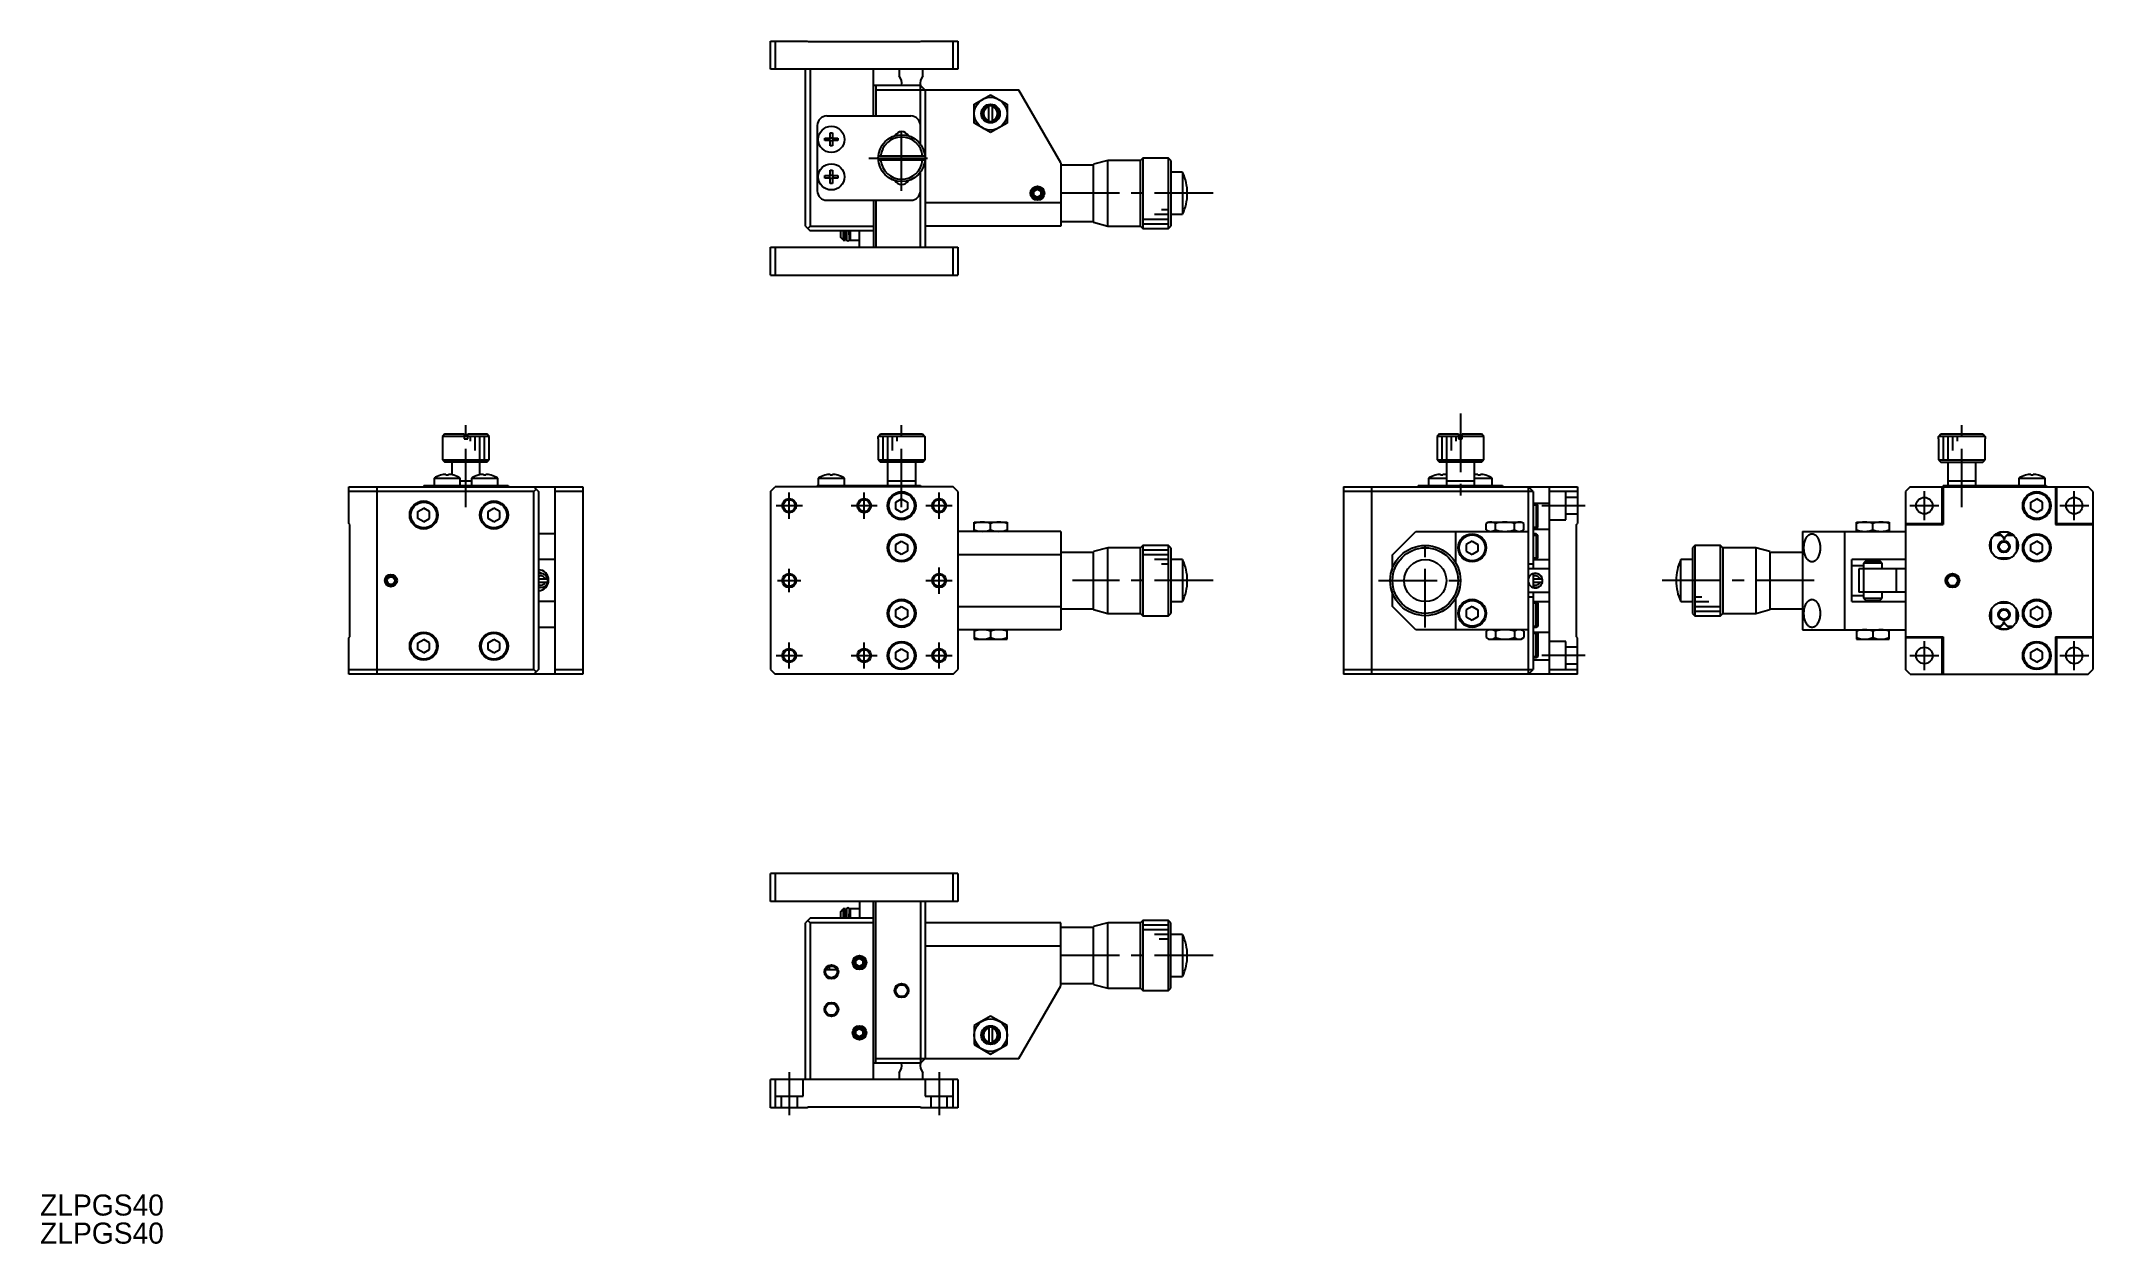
# Model space of a CAD drawing. Extents: x -46 to 392, y 4 to 261.
import ezdxf

# ---------------------------------------------------------------- set-up
doc = ezdxf.new("R2010")
doc.units = 0
doc.header["$LTSCALE"] = 10
doc.linetypes.add('CENTER', pattern=[2, 1.25, -0.25, 0.25, -0.25])
doc.linetypes.add('DASHED', pattern=[3.5, 2, -1.5])
doc.layers.get('0').update_dxf_attribs({"linetype": 'CONTINUOUS'})
doc.layers.add('CENTER', color=1, linetype='CENTER')
doc.styles.get("Standard").update_dxf_attribs({"font": 'FGP教科書体NT-M'})

msp = doc.modelspace()

# ---------------------------------------------------------------- texts
at = {"color": 7}
for p in [(-46.107518, 10.501848), (-46.107518, 4.501848)]:
    msp.add_text('ZLPGS40', height=4.5, dxfattribs=at).set_placement(p)

# ---------------------------------------------------------------- linework, layer by layer
at = {"color": 7, "linetype": 'CONTINUOUS'}
for p, q in [((109.825791, 255.283307), (109.825791, 261.283307)), ((109.825791, 261.283307), (117.625791, 261.283307)), ((110.825791, 261.283307), (110.825791, 255.283307)), ((117.825791, 261.083307), (117.625791, 261.283307)), ((141.825791, 261.083307), (117.825791, 261.083307)), ((142.025791, 261.283307), (141.825791, 261.083307)), ((142.025791, 261.283307), (149.825791, 261.283307)), ((148.825791, 255.283307), (148.825791, 261.283307)), ((149.825791, 261.283307), (149.825791, 255.283307)), ((149.825791, 255.283307), (109.825791, 255.283307)), ((117.325791, 221.783307), (117.325791, 255.283307)), ((118.325791, 255.283307), (118.325791, 221.783307)), ((131.825791, 245.283307), (131.825791, 255.283307)), ((137.325791, 255.283307), (137.325791, 253.833284)), ((142.325791, 253.833284), (142.325791, 255.283307)), ((141.825791, 251.783307), (131.825791, 251.783307)), ((132.325791, 251.783307), (132.325791, 245.283307)), ((162.876861, 250.783307), (132.325791, 250.783307)), ((141.825791, 251.783307), (142.825791, 250.783307)), ((141.825791, 239.283307), (141.825791, 251.783307)), ((142.825791, 250.783307), (142.825791, 217.283307)), ((153.325791, 247.804033), (156.825791, 249.824759)), ((156.825791, 249.824759), (160.325791, 247.804033)), ((171.82579, 235.283307), (162.876862, 250.783308)), ((153.325791, 243.762581), (153.325791, 247.804033)), ((156.425791, 244.079725), (156.425791, 247.486889)), ((157.225791, 244.079634), (157.225791, 247.486979)), ((160.325791, 247.804033), (160.325791, 243.762581)), ((119.825791, 243.283307), (119.825791, 229.283307)), ((121.825791, 245.283307), (139.825791, 245.283307)), ((122.565791, 241.682446), (123.085791, 241.682446)), ((122.565791, 240.543307), (122.565791, 241.682446)), ((123.085791, 241.682446), (123.085791, 240.543307)), ((156.825791, 241.741855), (153.325791, 243.762581)), ((160.325791, 243.762581), (156.825791, 241.741855)), ((121.426651, 240.543307), (122.565791, 240.543307)), ((121.426651, 240.023307), (121.426651, 240.543307)), ((122.565791, 240.023307), (121.426651, 240.023307)), ((122.496349, 240.023307), (122.496349, 240.543307)), ((122.565791, 240.612749), (123.085791, 240.612749)), ((122.565791, 238.884168), (122.565791, 240.023307)), ((123.085791, 239.953865), (122.565791, 239.953865)), ((123.085791, 238.884168), (122.565791, 238.884168)), ((123.085791, 240.543307), (124.22493, 240.543307)), ((123.085791, 240.023307), (123.085791, 238.884168)), ((124.22493, 240.023307), (123.085791, 240.023307)), ((123.155232, 240.543307), (123.155232, 240.023307)), ((124.22493, 240.543307), (124.22493, 240.023307)), ((142.809765, 236.683307), (132.841816, 236.683307)), ((121.426651, 232.543307), (122.565791, 232.543307)), ((121.426651, 232.023307), (121.426651, 232.543307)), ((122.496349, 232.023307), (122.496349, 232.543307)), ((122.565791, 233.682446), (123.085791, 233.682446)), ((122.565791, 232.543307), (122.565791, 233.682446)), ((122.565791, 232.612749), (123.085791, 232.612749)), ((123.085791, 233.682446), (123.085791, 232.543307)), ((123.085791, 232.543307), (124.22493, 232.543307)), ((123.155232, 232.543307), (123.155232, 232.023307)), ((124.22493, 232.543307), (124.22493, 232.023307)), ((132.841816, 235.883307), (142.809765, 235.883307)), ((141.825791, 217.283307), (141.825791, 233.283307)), ((171.825791, 235.283307), (171.825791, 221.783307)), ((178.825791, 234.783307), (171.825791, 234.783307)), ((181.825791, 235.783307), (178.825791, 234.983307)), ((178.825791, 222.583307), (178.825791, 234.983307)), ((181.825791, 221.783307), (181.825791, 235.783307)), ((188.825791, 235.783307), (181.825791, 235.783307)), ((189.325791, 236.283307), (188.825791, 235.783307)), ((188.825791, 221.783307), (188.825791, 235.783307)), ((189.325791, 236.283307), (189.325791, 221.283307)), ((194.825791, 236.283307), (189.325791, 236.283307)), ((194.825791, 221.283307), (194.825791, 236.283307)), ((195.325791, 235.783307), (194.825791, 236.283307)), ((195.325791, 235.783307), (195.325791, 221.783307)), ((197.825791, 233.283307), (195.325791, 233.283307)), ((197.825791, 233.283307), (197.825791, 224.283307)), ((122.565791, 232.023307), (121.426651, 232.023307)), ((122.565791, 230.884168), (122.565791, 232.023307)), ((123.085791, 231.953865), (122.565791, 231.953865)), ((123.085791, 230.884168), (122.565791, 230.884168)), ((123.085791, 232.023307), (123.085791, 230.884168)), ((124.22493, 232.023307), (123.085791, 232.023307)), ((166.075791, 229.21632), (166.825791, 229.649332)), ((166.075791, 228.350294), (166.075791, 229.21632)), ((166.075791, 228.350294), (166.825791, 227.917281)), ((166.825791, 229.649332), (167.575791, 229.21632)), ((166.825791, 227.917281), (167.575791, 228.350294)), ((167.575791, 229.21632), (167.575791, 228.350294)), ((121.825791, 227.283307), (139.825791, 227.283307)), ((131.825791, 227.283307), (131.825791, 217.283307)), ((132.325791, 227.283307), (132.325791, 217.283307)), ((142.825791, 226.783307), (171.825791, 226.783307)), ((195.325791, 224.283307), (197.825791, 224.283307)), ((117.325791, 221.783307), (118.325791, 220.783307)), ((118.325791, 221.783307), (117.825791, 221.283307)), ((118.325791, 221.783307), (131.825791, 221.783307)), ((131.825791, 220.783307), (118.325791, 220.783307)), ((124.825791, 219.366792), (124.825791, 220.783307)), ((125.325791, 218.837624), (124.825791, 219.366792)), ((125.325791, 220.783307), (125.325791, 218.783307)), ((125.825791, 218.783307), (125.825791, 220.783307)), ((125.825791, 219.283307), (126.064262, 219.283307)), ((126.038079, 220.783307), (126.070785, 218.909606)), ((126.670693, 218.920078), (126.638171, 220.783307)), ((126.664353, 219.283307), (126.825791, 219.283307)), ((126.825791, 220.783307), (126.825791, 218.783307)), ((128.825791, 217.283307), (128.825791, 220.783307)), ((171.825791, 221.783307), (142.825791, 221.783307)), ((171.825791, 222.783307), (178.825791, 222.783307)), ((178.825791, 222.583307), (181.825791, 221.783307)), ((181.825791, 221.783307), (188.825791, 221.783307)), ((188.825791, 221.783307), (189.325791, 221.283307)), ((189.325791, 221.283307), (194.825791, 221.283307)), ((194.825791, 221.283307), (195.325791, 221.783307)), ((109.825791, 211.283307), (109.825791, 217.283307)), ((109.825791, 217.283307), (149.825791, 217.283307)), ((110.825791, 217.283307), (110.825791, 211.283307)), ((125.325791, 218.783307), (125.825791, 218.783307)), ((126.825791, 218.783307), (128.825791, 218.783307)), ((148.825791, 211.283307), (148.825791, 217.283307)), ((149.825791, 217.283307), (149.825791, 211.283307)), ((109.825791, 211.283307), (149.825791, 211.283307)), ((40.290959, 177.380103), (39.790959, 176.880103)), ((44.390959, 176.880103), (39.790959, 176.880103)), ((39.790959, 176.880103), (39.790959, 171.880103)), ((40.290959, 177.380103), (44.390959, 177.380103)), ((44.390959, 177.380103), (44.390959, 176.380103)), ((44.390959, 176.380103), (45.190959, 176.380103)), ((45.190959, 177.380103), (49.290959, 177.380103)), ((45.190959, 176.380103), (45.190959, 177.380103)), ((49.790959, 176.880103), (45.190959, 176.880103)), ((49.790959, 176.880103), (49.290959, 177.380103)), ((49.790959, 171.880103), (49.790959, 176.880103)), ((132.825791, 176.380103), (132.825791, 171.880103)), ((132.825791, 176.380103), (132.841816, 176.380103)), ((132.841816, 176.880103), (133.343604, 177.380103)), ((142.809765, 176.880103), (132.841816, 176.880103)), ((132.841816, 176.380103), (132.841816, 176.880103)), ((133.343604, 177.380103), (142.307978, 177.380103)), ((142.307978, 177.380103), (142.809765, 176.880103)), ((142.809765, 176.880103), (142.809765, 176.380103)), ((142.809765, 176.380103), (142.825791, 176.380103)), ((142.825791, 171.880103), (142.825791, 176.380103)), ((252.6348, 177.380103), (252.1348, 176.880103)), ((256.7348, 176.880103), (252.1348, 176.880103)), ((252.1348, 176.880103), (252.1348, 171.880103)), ((252.6348, 177.380103), (256.7348, 177.380103)), ((256.7348, 177.380103), (256.7348, 176.380103)), ((256.7348, 176.380103), (257.5348, 176.380103)), ((257.5348, 177.380103), (261.6348, 177.380103)), ((257.5348, 176.380103), (257.5348, 177.380103)), ((262.1348, 176.880103), (257.5348, 176.880103)), ((262.1348, 176.880103), (261.6348, 177.380103)), ((262.1348, 171.880103), (262.1348, 176.880103)), ((359.184029, 176.380103), (359.200054, 176.380103)), ((359.184029, 176.380103), (359.184029, 171.880103)), ((359.200054, 176.880103), (359.701842, 177.380103)), ((369.168003, 176.880103), (359.200054, 176.880103)), ((359.200054, 176.380103), (359.200054, 176.880103)), ((359.701842, 177.380103), (368.666216, 177.380103)), ((368.666216, 177.380103), (369.168003, 176.880103)), ((369.168003, 176.880103), (369.168003, 176.380103)), ((369.168003, 176.380103), (369.184029, 176.380103)), ((369.184029, 171.880103), (369.184029, 176.380103)), ((39.790959, 171.880103), (40.290959, 171.380103)), ((39.790959, 171.880103), (49.790959, 171.880103)), ((49.290959, 171.380103), (40.290959, 171.380103)), ((41.790959, 171.380103), (41.790959, 168.672179)), ((47.790959, 168.672179), (47.790959, 171.380103)), ((49.290959, 171.380103), (49.790959, 171.880103)), ((132.825791, 171.880103), (142.825791, 171.880103)), ((132.825791, 171.880103), (133.325791, 171.380103)), ((142.325791, 171.380103), (133.325791, 171.380103)), ((134.825791, 171.380103), (134.825791, 166.380103)), ((140.825791, 166.380103), (140.825791, 171.380103)), ((142.325791, 171.380103), (142.825791, 171.880103)), ((252.1348, 171.880103), (262.1348, 171.880103)), ((252.1348, 171.880103), (252.6348, 171.380103)), ((261.6348, 171.380103), (252.6348, 171.380103)), ((254.1348, 171.380103), (254.1348, 166.380103)), ((260.1348, 166.380103), (260.1348, 171.380103)), ((261.6348, 171.380103), (262.1348, 171.880103)), ((359.184029, 171.880103), (369.184029, 171.880103)), ((359.184029, 171.880103), (359.684029, 171.380103)), ((359.684029, 171.380103), (368.684029, 171.380103)), ((361.184029, 171.380103), (361.184029, 166.380103)), ((367.184029, 166.380103), (367.184029, 171.380103)), ((368.684029, 171.380103), (369.184029, 171.880103)), ((37.990959, 167.922566), (37.990959, 166.380103)), ((37.990959, 167.922566), (43.590959, 167.922566)), ((39.39182, 168.573308), (39.388811, 168.579476)), ((40.530959, 168.573308), (40.530959, 168.766565)), ((41.050959, 168.573308), (40.530959, 168.573308)), ((41.050959, 168.766565), (41.050959, 168.573308)), ((42.193106, 168.579476), (42.190098, 168.573308)), ((43.590959, 166.380103), (43.590959, 167.922566)), ((43.590959, 167.380103), (45.990959, 167.380103)), ((45.990959, 167.922566), (45.990959, 166.380103)), ((45.990959, 167.922566), (51.590959, 167.922566)), ((47.39182, 168.573308), (47.388811, 168.579476)), ((48.530959, 168.573308), (48.530959, 168.766565)), ((49.050959, 168.573308), (48.530959, 168.573308)), ((49.050959, 168.766565), (49.050959, 168.573308)), ((50.193106, 168.579476), (50.190098, 168.573308)), ((51.590959, 166.380103), (51.590959, 167.922566)), ((120.025791, 167.922566), (125.625791, 167.922566)), ((120.025791, 167.922566), (120.025791, 166.380103)), ((121.426651, 168.573308), (121.423643, 168.579476)), ((122.565791, 168.573308), (122.565791, 168.766565)), ((123.085791, 168.573308), (122.565791, 168.573308)), ((123.085791, 168.766565), (123.085791, 168.573308)), ((124.227938, 168.579476), (124.22493, 168.573308)), ((125.625791, 166.380103), (125.625791, 167.922566)), ((134.825791, 167.380103), (140.825791, 167.380103)), ((250.3348, 167.922566), (254.1348, 167.922566)), ((250.3348, 167.922566), (250.3348, 166.380103)), ((251.73566, 168.573308), (251.732652, 168.579476)), ((252.8748, 168.573308), (252.8748, 168.766565)), ((253.3948, 168.573308), (252.8748, 168.573308)), ((253.3948, 168.766565), (253.3948, 168.573308)), ((254.1348, 167.380103), (260.1348, 167.380103)), ((260.1348, 167.922566), (263.9348, 167.922566)), ((260.8748, 168.573308), (260.8748, 168.766565)), ((261.3948, 168.573308), (260.8748, 168.573308)), ((261.3948, 168.766565), (261.3948, 168.573308)), ((262.536947, 168.579476), (262.533939, 168.573308)), ((263.9348, 166.380103), (263.9348, 167.922566)), ((361.184029, 167.380103), (367.184029, 167.380103)), ((376.384029, 167.922566), (381.984029, 167.922566)), ((376.384029, 167.922566), (376.384029, 166.380103)), ((377.784889, 168.573308), (377.781881, 168.579476)), ((378.924029, 168.573308), (378.924029, 168.766565)), ((379.444029, 168.573308), (378.924029, 168.573308)), ((379.444029, 168.766565), (379.444029, 168.573308)), ((380.586176, 168.579476), (380.583168, 168.573308)), ((381.984029, 166.380103), (381.984029, 167.922566)), ((19.790959, 158.280103), (19.790959, 166.080103)), ((19.790959, 166.080103), (69.790959, 166.080103)), ((59.290959, 165.080103), (19.790959, 165.080103)), ((25.790959, 166.080103), (25.790959, 126.080103)), ((34.290959, 162.678179), (34.290959, 162.384989)), ((34.509976, 162.792867), (34.611258, 162.563154)), ((35.790959, 166.380103), (35.790959, 166.080103)), ((35.790959, 166.380103), (53.790959, 166.380103)), ((53.790959, 166.380103), (53.790959, 166.080103)), ((59.290959, 166.080103), (60.290959, 165.080103)), ((59.790959, 165.580103), (59.290959, 165.080103)), ((59.290959, 127.080103), (59.290959, 165.080103)), ((60.290959, 165.080103), (60.290959, 127.080103)), ((63.790959, 166.080103), (63.790959, 126.080103)), ((69.790959, 165.080103), (63.790959, 165.080103)), ((69.790959, 166.080103), (69.790959, 126.080103)), ((109.825791, 165.080103), (110.825791, 166.080103)), ((109.825791, 165.080103), (109.825791, 127.080103)), ((148.825791, 166.080103), (110.825791, 166.080103)), ((119.825791, 166.380113), (141.825791, 166.380113)), ((119.825791, 166.380103), (119.825791, 166.080103)), ((136.575791, 162.801791), (137.825791, 163.523479)), ((136.575791, 161.358415), (136.575791, 162.801791)), ((137.825791, 163.523479), (139.075791, 162.801791)), ((139.075791, 162.801791), (139.075791, 161.358415)), ((141.825791, 166.380103), (141.825791, 166.080103)), ((149.825791, 165.080103), (148.825791, 166.080103)), ((149.825791, 165.080103), (149.825791, 127.080103)), ((232.1348, 166.080103), (282.1348, 166.080103)), ((232.1348, 166.080103), (232.1348, 126.080103)), ((272.6348, 165.080103), (232.1348, 165.080103)), ((238.1348, 166.080103), (238.1348, 126.080103)), ((248.1348, 166.380103), (248.1348, 166.080103)), ((248.1348, 166.380103), (266.1348, 166.380103)), ((266.1348, 166.380103), (266.1348, 166.080103)), ((272.6348, 165.080103), (271.6348, 166.080103)), ((271.6348, 126.080103), (271.6348, 166.080103)), ((272.6348, 165.080103), (272.6348, 148.580103)), ((272.6348, 162.580103), (276.1348, 162.580103)), ((272.6348, 162.280103), (273.3348, 162.280103)), ((273.6348, 162.280103), (273.3348, 162.580103)), ((273.4848, 162.430103), (273.3348, 162.280103)), ((273.3348, 162.280103), (273.3348, 157.380103)), ((273.6348, 157.380103), (273.6348, 162.280103)), ((276.1348, 126.080103), (276.1348, 166.080103)), ((282.1348, 165.080103), (276.1348, 165.080103)), ((282.1348, 166.080103), (282.1348, 158.280103)), ((353.184029, 166.080103), (352.184029, 165.080103)), ((352.184029, 165.080103), (352.184029, 127.080103)), ((353.184029, 166.080103), (391.184029, 166.080103)), ((359.984029, 158.280103), (359.984029, 166.080103)), ((360.184029, 166.380103), (360.184029, 158.080103)), ((360.184029, 166.380103), (382.184029, 166.380103)), ((378.934029, 162.801791), (380.184029, 163.523479)), ((378.934029, 161.358415), (378.934029, 162.801791)), ((381.434029, 162.801791), (380.184029, 163.523479)), ((381.434029, 161.358415), (381.434029, 162.801791)), ((382.184029, 166.380103), (382.184029, 166.080103)), ((384.184029, 166.080103), (384.184029, 158.080103)), ((384.384029, 166.080103), (384.384029, 158.280103)), ((392.184029, 165.080103), (391.184029, 166.080103)), ((392.184029, 165.080103), (392.184029, 127.080103)), ((19.990959, 158.080103), (19.790959, 158.280103)), ((19.990959, 134.080103), (19.990959, 158.080103)), ((33.177039, 160.934459), (32.915185, 160.934459)), ((34.540959, 160.801791), (35.790959, 161.523479)), ((34.540959, 159.358415), (34.540959, 160.801791)), ((35.790959, 158.636728), (34.540959, 159.358415)), ((37.040959, 160.801791), (35.790959, 161.523479)), ((35.790959, 158.636728), (37.040959, 159.358415)), ((37.040959, 159.358415), (37.040959, 160.801791)), ((48.390959, 161.880103), (48.711896, 161.880103)), ((49.540959, 160.801791), (50.790959, 161.523479)), ((49.540959, 159.358415), (49.540959, 160.801791)), ((50.790959, 158.636728), (49.540959, 159.358415)), ((52.040959, 160.801791), (50.790959, 161.523479)), ((50.790959, 158.636728), (52.040959, 159.358415)), ((52.040959, 159.358415), (52.040959, 160.801791)), ((137.825791, 160.636728), (136.575791, 161.358415)), ((139.075791, 161.358415), (137.825791, 160.636728)), ((153.325791, 158.580103), (160.325791, 158.580103)), ((153.325791, 156.580103), (153.325791, 158.580103)), ((156.825791, 156.892711), (156.825791, 158.267496)), ((160.325791, 158.580103), (160.325791, 156.580103)), ((263.1348, 158.580103), (262.593348, 158.267496)), ((262.593348, 156.892711), (262.593348, 158.267496)), ((263.1348, 158.580103), (270.1348, 158.580103)), ((264.614074, 156.892711), (264.614074, 158.267496)), ((268.655525, 156.892711), (268.655525, 158.267496)), ((270.676251, 158.267496), (270.1348, 158.580103)), ((270.676251, 156.892711), (270.676251, 158.267496)), ((281.9348, 158.080103), (282.1348, 158.280103)), ((281.9348, 134.080103), (281.9348, 158.080103)), ((341.684029, 156.580103), (341.684029, 158.580103)), ((341.684029, 158.580103), (348.684029, 158.580103)), ((345.184029, 156.892711), (345.184029, 158.267496)), ((348.684029, 158.580103), (348.684029, 156.580103)), ((352.184029, 158.280103), (359.984029, 158.280103)), ((352.184029, 158.080103), (360.184029, 158.080103)), ((359.984029, 158.280103), (360.184029, 158.080103)), ((380.184029, 160.636728), (378.934029, 161.358415)), ((380.184029, 160.636728), (381.434029, 161.358415)), ((384.184029, 158.080103), (384.384029, 158.280103)), ((384.184029, 158.080103), (392.184029, 158.080103)), ((384.384029, 158.280103), (392.184029, 158.280103)), ((63.790959, 156.080103), (60.290959, 156.080103)), ((136.575791, 153.801791), (137.825791, 154.523479)), ((136.575791, 152.358415), (136.575791, 153.801791)), ((137.825791, 154.523479), (139.075791, 153.801791)), ((139.075791, 153.801791), (139.075791, 152.358415)), ((171.825791, 156.580103), (149.825791, 156.580103)), ((171.825791, 156.580103), (171.825791, 135.580103)), ((189.325791, 153.580103), (188.825791, 153.080103)), ((189.325791, 153.580103), (189.325791, 138.580103)), ((194.825791, 153.580103), (189.325791, 153.580103)), ((195.325791, 153.080103), (194.825791, 153.580103)), ((194.825791, 138.580103), (194.825791, 153.580103)), ((242.6348, 151.580103), (247.6348, 156.580103)), ((247.6348, 156.580103), (271.6348, 156.580103)), ((256.1348, 149.821761), (256.1348, 156.580103)), ((259.6348, 154.523479), (258.3848, 153.801791)), ((258.3848, 153.801791), (258.3848, 152.358415)), ((259.6348, 154.523479), (260.8848, 153.801791)), ((260.8848, 153.801791), (260.8848, 152.358415)), ((262.593348, 156.892711), (263.1348, 156.580103)), ((270.1348, 156.580103), (270.676251, 156.892711)), ((273.3348, 157.380103), (272.6348, 157.380103)), ((272.6348, 157.080103), (276.1348, 157.080103)), ((273.3348, 156.080103), (272.6348, 156.080103)), ((272.6348, 155.780103), (273.3348, 155.780103)), ((273.3348, 157.380103), (273.4848, 157.230103)), ((273.3348, 157.080103), (273.6348, 157.380103)), ((273.6348, 155.780103), (273.3348, 156.080103)), ((273.4848, 155.930103), (273.3348, 155.780103)), ((273.3348, 155.780103), (273.3348, 150.880103)), ((273.6348, 150.880103), (273.6348, 155.780103)), ((307.184029, 153.580103), (306.684029, 153.080103)), ((307.184029, 153.580103), (307.184029, 138.580103)), ((312.684029, 153.580103), (307.184029, 153.580103)), ((313.184029, 153.080103), (312.684029, 153.580103)), ((312.684029, 138.580103), (312.684029, 153.580103)), ((330.184029, 156.580103), (330.184029, 135.580103)), ((330.184029, 156.580103), (352.184029, 156.580103)), ((330.478043, 153.315481), (330.494028, 153.549407)), ((330.494028, 153.549407), (330.52056, 153.780439)), ((330.52056, 153.780439), (330.557476, 154.007154)), ((330.557476, 154.007154), (330.604548, 154.228154)), ((330.604548, 154.228154), (330.661486, 154.442075)), ((330.661486, 154.442075), (330.727938, 154.647599)), ((330.727938, 154.647599), (330.803496, 154.843459)), ((330.803496, 154.843459), (330.887693, 155.028447)), ((330.887693, 155.028447), (330.98001, 155.201424)), ((330.98001, 155.201424), (331.079878, 155.361321)), ((331.079878, 155.361321), (331.186681, 155.507154)), ((331.186681, 155.507154), (331.29976, 155.638024)), ((331.29976, 155.638024), (331.41842, 155.753123)), ((331.41842, 155.753123), (331.541927, 155.851742)), ((331.541927, 155.851742), (331.669521, 155.933273)), ((331.669521, 155.933273), (331.800415, 155.997213)), ((331.800415, 155.997213), (331.933802, 156.043168)), ((331.933802, 156.043168), (332.068859, 156.070855)), ((332.068859, 156.070855), (332.204755, 156.080103)), ((332.204755, 156.080103), (332.34065, 156.070855)), ((332.34065, 156.070855), (332.475707, 156.043168)), ((332.475707, 156.043168), (332.609094, 155.997213)), ((332.609094, 155.997213), (332.739988, 155.933273)), ((332.739988, 155.933273), (332.867582, 155.851742)), ((332.867582, 155.851742), (332.991089, 155.753123)), ((332.991089, 155.753123), (333.109749, 155.638024)), ((333.109749, 155.638024), (333.222828, 155.507154)), ((333.222828, 155.507154), (333.329632, 155.361321)), ((333.329632, 155.361321), (333.429499, 155.201424)), ((333.429499, 155.201424), (333.521816, 155.028447)), ((333.521816, 155.028447), (333.606013, 154.843459)), ((333.606013, 154.843459), (333.681571, 154.647599)), ((333.681571, 154.647599), (333.748023, 154.442075)), ((333.748023, 154.442075), (333.804961, 154.228154)), ((333.804961, 154.228154), (333.852033, 154.007154)), ((333.852033, 154.007154), (333.888949, 153.780439)), ((333.888949, 153.780439), (333.915481, 153.549407)), ((333.915481, 153.549407), (333.931466, 153.315481)), ((339.132958, 156.580103), (339.132958, 135.580103)), ((370.484029, 152.272434), (370.484029, 154.887773)), ((371.144421, 155.780103), (372.481427, 155.780103)), ((371.525716, 156.080103), (372.181427, 156.080103)), ((372.009355, 156.340564), (373.007252, 155.342666)), ((372.05933, 156.361299), (373.077963, 155.342666)), ((372.181427, 156.080103), (373.084029, 155.177501)), ((374.120778, 156.430103), (372.247279, 156.430103)), ((373.084029, 155.177501), (373.084029, 154.877501)), ((373.284029, 154.877501), (373.084029, 154.877501)), ((373.284029, 155.177501), (374.18663, 156.080103)), ((373.284029, 155.177501), (373.284029, 154.877501)), ((373.360805, 155.342666), (374.358702, 156.340564)), ((373.88663, 155.780103), (375.223636, 155.780103)), ((374.18663, 156.080103), (374.842341, 156.080103)), ((375.884029, 154.887773), (375.884029, 152.272434)), ((378.934029, 153.801791), (380.184029, 154.523479)), ((378.934029, 152.358415), (378.934029, 153.801791)), ((381.434029, 153.801791), (380.184029, 154.523479)), ((381.434029, 152.358415), (381.434029, 153.801791)), ((63.790959, 150.580103), (60.290959, 150.580103)), ((137.825791, 151.636728), (136.575791, 152.358415)), ((139.075791, 152.358415), (137.825791, 151.636728)), ((171.825791, 151.580103), (149.825791, 151.580103)), ((178.825791, 152.080103), (171.825791, 152.080103)), ((181.825791, 153.080103), (178.825791, 152.280103)), ((178.825791, 139.880103), (178.825791, 152.280103)), ((181.825791, 139.080103), (181.825791, 153.080103)), ((188.825791, 153.080103), (181.825791, 153.080103)), ((188.825791, 139.080103), (188.825791, 153.080103)), ((195.325791, 153.080103), (195.325791, 139.080103)), ((197.825791, 150.580103), (195.325791, 150.580103)), ((197.825791, 150.580103), (197.825791, 141.580103)), ((242.6348, 148.772686), (242.6348, 151.580103)), ((258.3848, 152.358415), (259.6348, 151.636728)), ((260.8848, 152.358415), (259.6348, 151.636728)), ((272.6348, 149.580103), (271.6348, 149.580103)), ((273.3348, 150.880103), (272.6348, 150.880103)), ((272.6348, 150.580103), (276.1348, 150.580103)), ((273.3348, 150.880103), (273.4848, 150.730103)), ((273.3348, 150.580103), (273.6348, 150.880103)), ((304.184029, 141.580103), (304.184029, 150.580103)), ((306.684029, 150.580103), (304.184029, 150.580103)), ((306.684029, 153.080103), (306.684029, 139.080103)), ((320.184029, 153.080103), (313.184029, 153.080103)), ((313.184029, 153.080103), (313.184029, 139.080103)), ((323.184029, 152.280103), (320.184029, 153.080103)), ((320.184029, 153.080103), (320.184029, 139.080103)), ((323.184029, 152.280103), (323.184029, 139.880103)), ((330.184029, 152.080103), (323.184029, 152.080103)), ((330.472704, 153.080103), (330.478043, 153.315481)), ((330.478043, 152.844726), (330.472704, 153.080103)), ((330.494028, 152.6108), (330.478043, 152.844726)), ((330.52056, 152.379767), (330.494028, 152.6108)), ((330.557476, 152.153052), (330.52056, 152.379767)), ((330.604548, 151.932053), (330.557476, 152.153052)), ((330.661486, 151.718132), (330.604548, 151.932053)), ((330.727938, 151.512608), (330.661486, 151.718132)), ((330.803496, 151.316748), (330.727938, 151.512608)), ((330.887693, 151.131759), (330.803496, 151.316748)), ((330.98001, 150.958783), (330.887693, 151.131759)), ((331.079878, 150.798885), (330.98001, 150.958783)), ((331.186681, 150.653052), (331.079878, 150.798885)), ((331.29976, 150.522183), (331.186681, 150.653052)), ((331.41842, 150.407084), (331.29976, 150.522183)), ((331.541927, 150.308465), (331.41842, 150.407084)), ((331.669521, 150.226934), (331.541927, 150.308465)), ((331.800415, 150.162994), (331.669521, 150.226934)), ((331.933802, 150.117038), (331.800415, 150.162994)), ((332.068859, 150.089351), (331.933802, 150.117038)), ((332.204755, 150.080103), (332.068859, 150.089351)), ((332.34065, 150.089351), (332.204755, 150.080103)), ((332.475707, 150.117038), (332.34065, 150.089351)), ((332.609094, 150.162994), (332.475707, 150.117038)), ((332.739988, 150.226934), (332.609094, 150.162994)), ((332.867582, 150.308465), (332.739988, 150.226934)), ((332.991089, 150.407084), (332.867582, 150.308465)), ((333.109749, 150.522183), (332.991089, 150.407084)), ((333.222828, 150.653052), (333.109749, 150.522183)), ((333.329632, 150.798885), (333.222828, 150.653052)), ((333.429499, 150.958783), (333.329632, 150.798885)), ((333.521816, 151.131759), (333.429499, 150.958783)), ((333.606013, 151.316748), (333.521816, 151.131759)), ((333.681571, 151.512608), (333.606013, 151.316748)), ((333.748023, 151.718132), (333.681571, 151.512608)), ((333.804961, 151.932053), (333.748023, 151.718132)), ((333.852033, 152.153052), (333.804961, 151.932053)), ((333.888949, 152.379767), (333.852033, 152.153052)), ((333.915481, 152.6108), (333.888949, 152.379767)), ((333.931466, 152.844726), (333.915481, 152.6108)), ((333.931466, 153.315481), (333.936805, 153.080103)), ((333.936805, 153.080103), (333.931466, 152.844726)), ((340.684029, 141.580103), (340.684029, 150.580103)), ((352.184029, 150.580103), (340.684029, 150.580103)), ((343.184029, 149.255103), (340.684029, 149.255103)), ((343.684029, 150.330103), (343.184029, 149.830103)), ((343.184029, 149.830103), (343.184029, 142.330103)), ((347.184029, 149.830103), (343.184029, 149.830103)), ((343.684029, 150.330103), (346.684029, 150.330103)), ((344.029328, 150.580103), (344.173666, 150.330103)), ((346.194392, 150.330103), (346.338729, 150.580103)), ((347.184029, 149.830103), (346.684029, 150.330103)), ((347.184029, 148.580108), (347.184029, 149.830103)), ((374.491698, 150.880103), (371.876359, 150.880103)), ((380.184029, 151.636728), (378.934029, 152.358415)), ((380.184029, 151.636728), (381.434029, 152.358415)), ((60.290959, 146.480103), (62.236642, 146.480103)), ((62.236642, 145.680103), (60.290959, 145.680103)), ((60.720975, 144.581589), (60.290966, 144.502356)), ((276.1348, 148.580103), (271.6348, 148.580103)), ((272.6348, 147.547214), (272.6348, 144.613247)), ((272.6348, 146.480103), (274.580483, 146.480103)), ((274.580483, 145.680103), (272.6348, 145.680103)), ((273.055678, 144.581778), (272.923775, 144.544708)), ((273.289297, 147.62229), (273.410156, 147.554537)), ((342.184029, 148.580103), (342.184029, 143.580103)), ((352.184029, 148.580103), (342.184029, 148.580103)), ((350.184029, 148.580103), (350.184029, 143.580103)), ((63.790959, 141.580103), (60.290959, 141.580103)), ((136.575791, 139.801791), (137.825791, 140.523479)), ((137.825791, 140.523479), (139.075791, 139.801791)), ((149.825791, 140.580103), (171.825791, 140.580103)), ((195.325791, 141.580103), (197.825791, 141.580103)), ((242.6348, 140.580103), (242.6348, 143.387521)), ((247.6348, 135.580103), (242.6348, 140.580103)), ((256.1348, 135.580103), (256.1348, 142.338446)), ((259.6348, 140.523479), (258.3848, 139.801791)), ((259.6348, 140.523479), (260.8848, 139.801791)), ((271.6348, 143.580103), (276.1348, 143.580103)), ((271.6348, 142.580103), (272.6348, 142.580103)), ((272.6348, 143.580103), (272.6348, 127.080103)), ((272.6348, 141.580103), (276.1348, 141.580103)), ((273.3348, 141.280103), (272.6348, 141.280103)), ((273.3348, 141.580103), (273.6348, 141.280103)), ((273.3348, 141.280103), (273.4848, 141.430103)), ((273.3348, 136.380103), (273.3348, 141.280103)), ((273.6348, 141.280103), (273.6348, 136.380103)), ((304.184029, 141.580103), (306.684029, 141.580103)), ((330.557476, 140.007154), (330.604548, 140.228154)), ((330.604548, 140.228154), (330.661486, 140.442075)), ((330.661486, 140.442075), (330.727938, 140.647599)), ((330.727938, 140.647599), (330.803496, 140.843459)), ((330.803496, 140.843459), (330.887693, 141.028447)), ((330.887693, 141.028447), (330.98001, 141.201424)), ((330.98001, 141.201424), (331.079878, 141.361321)), ((331.079878, 141.361321), (331.186681, 141.507154)), ((331.186681, 141.507154), (331.29976, 141.638024)), ((331.29976, 141.638024), (331.41842, 141.753123)), ((331.41842, 141.753123), (331.541927, 141.851742)), ((331.541927, 141.851742), (331.669521, 141.933273)), ((331.669521, 141.933273), (331.800415, 141.997213)), ((331.800415, 141.997213), (331.933802, 142.043168)), ((331.933802, 142.043168), (332.068859, 142.070855)), ((332.068859, 142.070855), (332.204755, 142.080103)), ((332.204755, 142.080103), (332.34065, 142.070855)), ((332.34065, 142.070855), (332.475707, 142.043168)), ((332.475707, 142.043168), (332.609094, 141.997213)), ((332.609094, 141.997213), (332.739988, 141.933273)), ((332.739988, 141.933273), (332.867582, 141.851742)), ((332.867582, 141.851742), (332.991089, 141.753123)), ((332.991089, 141.753123), (333.109749, 141.638024)), ((333.109749, 141.638024), (333.222828, 141.507154)), ((333.222828, 141.507154), (333.329632, 141.361321)), ((333.329632, 141.361321), (333.429499, 141.201424)), ((333.429499, 141.201424), (333.521816, 141.028447)), ((333.521816, 141.028447), (333.606013, 140.843459)), ((333.606013, 140.843459), (333.681571, 140.647599)), ((333.681571, 140.647599), (333.748023, 140.442075)), ((333.748023, 140.442075), (333.804961, 140.228154)), ((333.804961, 140.228154), (333.852033, 140.007154)), ((340.684029, 142.905103), (343.184029, 142.905103)), ((340.684029, 141.580103), (352.184029, 141.580103)), ((352.184029, 143.580093), (342.184029, 143.580093)), ((343.184029, 142.330103), (347.184029, 142.330103)), ((343.184029, 142.330103), (343.684029, 141.830103)), ((343.684029, 141.830103), (346.684029, 141.830103)), ((344.173666, 141.830103), (344.029328, 141.580103)), ((346.338729, 141.580103), (346.194392, 141.830103)), ((346.684029, 141.830103), (347.184029, 142.330103)), ((347.184029, 142.330103), (347.184029, 143.580093)), ((374.491698, 141.280103), (371.876359, 141.280103)), ((378.934029, 139.801791), (380.184029, 140.523479)), ((381.434029, 139.801791), (380.184029, 140.523479)), ((63.790959, 136.080103), (60.290959, 136.080103)), ((136.575791, 138.358415), (136.575791, 139.801791)), ((137.825791, 137.636728), (136.575791, 138.358415)), ((139.075791, 138.358415), (137.825791, 137.636728)), ((139.075791, 139.801791), (139.075791, 138.358415)), ((171.825791, 140.080103), (178.825791, 140.080103)), ((178.825791, 139.880103), (181.825791, 139.080103)), ((181.825791, 139.080103), (188.825791, 139.080103)), ((188.825791, 139.080103), (189.325791, 138.580103)), ((189.325791, 138.580103), (194.825791, 138.580103)), ((194.825791, 138.580103), (195.325791, 139.080103)), ((258.3848, 139.801791), (258.3848, 138.358415)), ((258.3848, 138.358415), (259.6348, 137.636728)), ((260.8848, 138.358415), (259.6348, 137.636728)), ((260.8848, 139.801791), (260.8848, 138.358415)), ((272.6348, 136.380103), (273.3348, 136.380103)), ((273.3348, 136.080103), (272.6348, 136.080103)), ((273.4848, 136.230103), (273.3348, 136.380103)), ((273.6348, 136.380103), (273.3348, 136.080103)), ((306.684029, 139.080103), (307.184029, 138.580103)), ((307.184029, 138.580103), (312.684029, 138.580103)), ((312.684029, 138.580103), (313.184029, 139.080103)), ((313.184029, 139.080103), (320.184029, 139.080103)), ((320.184029, 139.080103), (323.184029, 139.880103)), ((323.184029, 140.080103), (330.184029, 140.080103)), ((330.472704, 139.080103), (330.478043, 139.315481)), ((330.478043, 138.844726), (330.472704, 139.080103)), ((330.478043, 139.315481), (330.494028, 139.549407)), ((330.494028, 138.6108), (330.478043, 138.844726)), ((330.494028, 139.549407), (330.52056, 139.780439)), ((330.52056, 138.379767), (330.494028, 138.6108)), ((330.52056, 139.780439), (330.557476, 140.007154)), ((330.557476, 138.153052), (330.52056, 138.379767)), ((330.604548, 137.932053), (330.557476, 138.153052)), ((330.661486, 137.718132), (330.604548, 137.932053)), ((330.727938, 137.512608), (330.661486, 137.718132)), ((330.803496, 137.316748), (330.727938, 137.512608)), ((330.887693, 137.131759), (330.803496, 137.316748)), ((330.98001, 136.958783), (330.887693, 137.131759)), ((331.079878, 136.798885), (330.98001, 136.958783)), ((331.186681, 136.653052), (331.079878, 136.798885)), ((331.29976, 136.522183), (331.186681, 136.653052)), ((331.41842, 136.407084), (331.29976, 136.522183)), ((331.541927, 136.308465), (331.41842, 136.407084)), ((331.669521, 136.226934), (331.541927, 136.308465)), ((331.800415, 136.162994), (331.669521, 136.226934)), ((331.933802, 136.117038), (331.800415, 136.162994)), ((332.068859, 136.089351), (331.933802, 136.117038)), ((332.204755, 136.080103), (332.068859, 136.089351)), ((332.34065, 136.089351), (332.204755, 136.080103)), ((332.475707, 136.117038), (332.34065, 136.089351)), ((332.609094, 136.162994), (332.475707, 136.117038)), ((332.739988, 136.226934), (332.609094, 136.162994)), ((332.867582, 136.308465), (332.739988, 136.226934)), ((332.991089, 136.407084), (332.867582, 136.308465)), ((333.109749, 136.522183), (332.991089, 136.407084)), ((333.222828, 136.653052), (333.109749, 136.522183)), ((333.329632, 136.798885), (333.222828, 136.653052)), ((333.429499, 136.958783), (333.329632, 136.798885)), ((333.521816, 137.131759), (333.429499, 136.958783)), ((333.606013, 137.316748), (333.521816, 137.131759)), ((333.681571, 137.512608), (333.606013, 137.316748)), ((333.748023, 137.718132), (333.681571, 137.512608)), ((333.804961, 137.932053), (333.748023, 137.718132)), ((333.852033, 138.153052), (333.804961, 137.932053)), ((333.852033, 140.007154), (333.888949, 139.780439)), ((333.888949, 138.379767), (333.852033, 138.153052)), ((333.888949, 139.780439), (333.915481, 139.549407)), ((333.915481, 138.6108), (333.888949, 138.379767)), ((333.915481, 139.549407), (333.931466, 139.315481)), ((333.931466, 138.844726), (333.915481, 138.6108)), ((333.931466, 139.315481), (333.936805, 139.080103)), ((333.936805, 139.080103), (333.931466, 138.844726)), ((370.484029, 139.887773), (370.484029, 137.272434)), ((371.144421, 136.380103), (372.481427, 136.380103)), ((371.525716, 136.080103), (372.181427, 136.080103)), ((373.007252, 136.81754), (372.009355, 135.819643)), ((372.05933, 135.798907), (373.077963, 136.81754)), ((372.181427, 136.080103), (373.084029, 136.982705)), ((373.084029, 136.982705), (373.084029, 137.282705)), ((373.284029, 137.282705), (373.084029, 137.282705)), ((373.284029, 136.982705), (373.284029, 137.282705)), ((374.18663, 136.080103), (373.284029, 136.982705)), ((374.358702, 135.819643), (373.360805, 136.81754)), ((373.88663, 136.380103), (375.223636, 136.380103)), ((374.18663, 136.080103), (374.842341, 136.080103)), ((375.884029, 137.272434), (375.884029, 139.887773)), ((378.934029, 138.358415), (378.934029, 139.801791)), ((380.184029, 137.636728), (378.934029, 138.358415)), ((380.184029, 137.636728), (381.434029, 138.358415)), ((381.434029, 138.358415), (381.434029, 139.801791)), ((19.790959, 133.880103), (19.990959, 134.080103)), ((19.790959, 126.080103), (19.790959, 133.880103)), ((34.540959, 132.801791), (35.790959, 133.523479)), ((34.540959, 131.358415), (34.540959, 132.801791)), ((37.040959, 132.801791), (35.790959, 133.523479)), ((37.040959, 131.358415), (37.040959, 132.801791)), ((49.540959, 132.801791), (50.790959, 133.523479)), ((49.540959, 131.358415), (49.540959, 132.801791)), ((52.040959, 132.801791), (50.790959, 133.523479)), ((52.040959, 131.358415), (52.040959, 132.801791)), ((136.575791, 130.801791), (137.825791, 131.523479)), ((137.825791, 131.523479), (139.075791, 130.801791)), ((171.825791, 135.580103), (149.825791, 135.580103)), ((153.325791, 135.580103), (153.325791, 133.580103)), ((153.325791, 133.580103), (160.325791, 133.580103)), ((156.825791, 135.267496), (156.825791, 133.892711)), ((160.325791, 133.580103), (160.325791, 135.580103)), ((271.6348, 135.580103), (247.6348, 135.580103)), ((263.1348, 135.580103), (262.593348, 135.267496)), ((262.593348, 135.267496), (262.593348, 133.892711)), ((262.593348, 133.892711), (263.1348, 133.580103)), ((263.1348, 133.580103), (270.1348, 133.580103)), ((264.614074, 135.267496), (264.614074, 133.892711)), ((268.655525, 135.267496), (268.655525, 133.892711)), ((270.676251, 135.267496), (270.1348, 135.580103)), ((270.1348, 133.580103), (270.676251, 133.892711)), ((270.676251, 135.267496), (270.676251, 133.892711)), ((272.6348, 135.080103), (276.1348, 135.080103)), ((273.3348, 134.780103), (272.6348, 134.780103)), ((273.3348, 135.080103), (273.6348, 134.780103)), ((273.3348, 134.780103), (273.4848, 134.930103)), ((273.3348, 129.880103), (273.3348, 134.780103)), ((273.6348, 134.780103), (273.6348, 129.880103)), ((282.1348, 133.880103), (281.9348, 134.080103)), ((282.1348, 126.080103), (282.1348, 133.880103)), ((330.184029, 135.580103), (352.184029, 135.580103)), ((341.684029, 135.580103), (341.684029, 133.580103)), ((341.684029, 133.580103), (348.684029, 133.580103)), ((345.184029, 135.267496), (345.184029, 133.892711)), ((348.684029, 133.580103), (348.684029, 135.580103)), ((352.184029, 134.080103), (360.184029, 134.080103)), ((359.984029, 133.880103), (352.184029, 133.880103)), ((360.184029, 134.080103), (359.984029, 133.880103)), ((359.984029, 126.080103), (359.984029, 133.880103)), ((360.184029, 134.080103), (360.184029, 126.080103)), ((374.120778, 135.730103), (372.247279, 135.730103)), ((378.934029, 130.801791), (380.184029, 131.523479)), ((381.434029, 130.801791), (380.184029, 131.523479)), ((384.184029, 134.080103), (384.184029, 126.080103)), ((384.384029, 133.880103), (384.184029, 134.080103)), ((384.184029, 134.080103), (392.184029, 134.080103)), ((384.384029, 133.880103), (384.384029, 126.080103)), ((392.184029, 133.880103), (384.384029, 133.880103)), ((19.790959, 127.080103), (59.290959, 127.080103)), ((32.915185, 131.225747), (33.177039, 131.225747)), ((34.611262, 129.597062), (34.509976, 129.36734)), ((35.790959, 130.636728), (34.540959, 131.358415)), ((35.790959, 130.636728), (37.040959, 131.358415)), ((50.790959, 130.636728), (49.540959, 131.358415)), ((50.790959, 130.636728), (52.040959, 131.358415)), ((59.290959, 127.080103), (59.790959, 126.580103)), ((60.290959, 127.080103), (59.290959, 126.080103)), ((63.790959, 127.080103), (69.790959, 127.080103)), ((109.825791, 127.080103), (110.825791, 126.080103)), ((136.575791, 129.358415), (136.575791, 130.801791)), ((137.825791, 128.636728), (136.575791, 129.358415)), ((139.075791, 129.358415), (137.825791, 128.636728)), ((139.075791, 130.801791), (139.075791, 129.358415)), ((148.825791, 126.080103), (149.825791, 127.080103)), ((232.1348, 127.080103), (272.6348, 127.080103)), ((271.6348, 126.080103), (272.6348, 127.080103)), ((272.6348, 129.880103), (273.3348, 129.880103)), ((273.3348, 129.580103), (272.6348, 129.580103)), ((276.1348, 129.080103), (272.6348, 129.080103)), ((273.4848, 129.730103), (273.3348, 129.880103)), ((273.6348, 129.880103), (273.3348, 129.580103)), ((276.1348, 127.080103), (282.1348, 127.080103)), ((353.184029, 126.080103), (352.184029, 127.080103)), ((378.934029, 129.358415), (378.934029, 130.801791)), ((380.184029, 128.636728), (378.934029, 129.358415)), ((380.184029, 128.636728), (381.434029, 129.358415)), ((381.434029, 129.358415), (381.434029, 130.801791)), ((391.184029, 126.080103), (392.184029, 127.080103)), ((69.790959, 126.080103), (19.790959, 126.080103)), ((148.825791, 126.080103), (110.825791, 126.080103)), ((282.1348, 126.080103), (232.1348, 126.080103)), ((353.184029, 126.080103), (391.184029, 126.080103)), ((109.825791, 77.529413), (109.825791, 83.529413)), ((149.825791, 83.529413), (109.825791, 83.529413)), ((110.825791, 83.529413), (110.825791, 77.529413)), ((148.825791, 77.529413), (148.825791, 83.529413)), ((149.825791, 83.529413), (149.825791, 77.529413)), ((149.825791, 77.529413), (109.825791, 77.529413)), ((124.825791, 75.445928), (125.325791, 75.975096)), ((124.825791, 74.029413), (124.825791, 75.445928)), ((125.825791, 76.029413), (125.325791, 76.029413)), ((125.325791, 76.029413), (125.325791, 74.029413)), ((125.825791, 74.029413), (125.825791, 76.029413)), ((126.064262, 75.529413), (125.825791, 75.529413)), ((126.070785, 75.903114), (126.038079, 74.029413)), ((126.638171, 74.029413), (126.670693, 75.892642)), ((126.825791, 75.529413), (126.664353, 75.529413)), ((126.825791, 76.029413), (126.825791, 74.029413)), ((128.825791, 76.029413), (126.825791, 76.029413)), ((128.825791, 77.529413), (128.825791, 74.029413)), ((131.825791, 39.529413), (131.825791, 77.529413)), ((132.325791, 43.029413), (132.325791, 77.529413)), ((141.825791, 77.529413), (141.825791, 43.029413)), ((142.825791, 77.529413), (142.825791, 44.029413)), ((118.325791, 74.029413), (117.325791, 73.029413)), ((117.325791, 39.529413), (117.325791, 73.029413)), ((117.825791, 73.529413), (118.325791, 73.029413)), ((131.825791, 74.029413), (118.325791, 74.029413)), ((131.825791, 73.029413), (118.325791, 73.029413)), ((118.325791, 73.029413), (118.325791, 39.529413)), ((171.825791, 73.029413), (142.825791, 73.029413)), ((171.825791, 59.529413), (171.825791, 73.029413)), ((178.825791, 72.029413), (171.825791, 72.029413)), ((181.825791, 73.029413), (178.825791, 72.229413)), ((178.825791, 59.829413), (178.825791, 72.229413)), ((188.825791, 73.029413), (181.825791, 73.029413)), ((181.825791, 59.029413), (181.825791, 73.029413)), ((189.325791, 73.529413), (188.825791, 73.029413)), ((188.825791, 59.029413), (188.825791, 73.029413)), ((194.825791, 73.529413), (189.325791, 73.529413)), ((189.325791, 73.529413), (189.325791, 58.529413)), ((195.325791, 73.029413), (194.825791, 73.529413)), ((194.825791, 58.529413), (194.825791, 73.529413)), ((195.325791, 59.029413), (195.325791, 73.029413)), ((197.825791, 70.529413), (195.325791, 70.529413)), ((197.825791, 70.529413), (197.825791, 61.529413)), ((171.825791, 68.029413), (142.825791, 68.029413)), ((121.680154, 63.029413), (123.971435, 63.029413)), ((122.325791, 63.674748), (122.325791, 63.029408)), ((128.825791, 65.395438), (128.075791, 64.962426)), ((128.075791, 64.0964), (128.075791, 64.962426)), ((128.825791, 63.663388), (128.075791, 64.0964)), ((129.575791, 64.962426), (128.825791, 65.395438)), ((129.575791, 64.0964), (128.825791, 63.663388)), ((129.575791, 64.962426), (129.575791, 64.0964)), ((195.325791, 61.529413), (197.825791, 61.529413)), ((162.876861, 44.029413), (171.825791, 59.529413)), ((171.825791, 60.029413), (178.825791, 60.029413)), ((178.825791, 59.829413), (181.825791, 59.029413)), ((181.825791, 59.029413), (188.825791, 59.029413)), ((188.825791, 59.029413), (189.325791, 58.529413)), ((189.325791, 58.529413), (194.825791, 58.529413)), ((194.825791, 58.529413), (195.325791, 59.029413)), ((156.825791, 53.070865), (153.325791, 51.050139)), ((160.325791, 51.050139), (156.825791, 53.070865)), ((128.825791, 50.395438), (128.075791, 49.962426)), ((128.075791, 49.0964), (128.075791, 49.962426)), ((128.825791, 48.663388), (128.075791, 49.0964)), ((129.575791, 49.962426), (128.825791, 50.395438)), ((129.575791, 49.0964), (128.825791, 48.663388)), ((129.575791, 49.962426), (129.575791, 49.0964)), ((153.325791, 51.050139), (153.325791, 47.008687)), ((156.425791, 50.732995), (156.425791, 47.325831)), ((157.225791, 47.32574), (157.225791, 50.733085)), ((160.325791, 47.008687), (160.325791, 51.050139)), ((132.325791, 44.029413), (162.876861, 44.029413)), ((141.825791, 43.029413), (142.825791, 44.029413)), ((153.325791, 47.008687), (156.825791, 44.987961)), ((156.825791, 44.987961), (160.325791, 47.008687)), ((109.825791, 33.529413), (109.825791, 39.529413)), ((149.825791, 39.529413), (109.825791, 39.529413)), ((110.825791, 39.529413), (110.825791, 33.529413)), ((141.825791, 43.029413), (131.825791, 43.029413)), ((137.325791, 40.979436), (137.325791, 39.529413)), ((142.325791, 39.529413), (142.325791, 40.979436)), ((148.825791, 33.529413), (148.825791, 39.529413)), ((149.825791, 39.529413), (149.825791, 33.529413)), ((117.625791, 33.529413), (109.825791, 33.529413)), ((117.625791, 33.529413), (117.825791, 33.729413)), ((117.825791, 33.729413), (141.825791, 33.729413)), ((141.825791, 33.729413), (142.025791, 33.529413)), ((149.825791, 33.529413), (142.025791, 33.529413))]:
    msp.add_line(p, q, dxfattribs=at)
at = {"color": 3, "linetype": 'CONTINUOUS'}
for p, q in [((191.825791, 224.283307), (194.825791, 224.283307)), ((193.325791, 225.283307), (194.825791, 225.283307)), ((189.325791, 223.283307), (194.825791, 223.283307)), ((189.325791, 222.283307), (194.825791, 222.283307)), ((45.790959, 175.880103), (45.790959, 176.880103)), ((46.790959, 173.880103), (46.790959, 176.880103)), ((47.790959, 171.880103), (47.790959, 176.880103)), ((48.790959, 171.880103), (48.790959, 176.880103)), ((133.825791, 176.880103), (133.825791, 171.880103)), ((134.825791, 176.880103), (134.825791, 171.880103)), ((135.825791, 176.880103), (135.825791, 173.880103)), ((136.825791, 176.880103), (136.825791, 175.880103)), ((253.1348, 176.880103), (253.1348, 171.880103)), ((254.1348, 176.880103), (254.1348, 171.880103)), ((255.1348, 176.880103), (255.1348, 173.880103)), ((256.1348, 176.880103), (256.1348, 175.880103)), ((360.184029, 176.880103), (360.184029, 171.880103)), ((361.184029, 176.880103), (361.184029, 171.880103)), ((362.184029, 176.880103), (362.184029, 173.880103)), ((363.184029, 176.880103), (363.184029, 175.880103)), ((194.825791, 152.580103), (189.325791, 152.580103)), ((194.825791, 151.580103), (189.325791, 151.580103)), ((194.825791, 150.580103), (191.825791, 150.580103)), ((194.825791, 149.580103), (193.325791, 149.580103)), ((307.184029, 142.580103), (308.684029, 142.580103)), ((307.184029, 141.580103), (310.184029, 141.580103)), ((307.184029, 140.580103), (312.684029, 140.580103)), ((307.184029, 139.580103), (312.684029, 139.580103)), ((194.825791, 72.529413), (189.325791, 72.529413)), ((194.825791, 71.529413), (189.325791, 71.529413)), ((194.825791, 70.529413), (191.825791, 70.529413)), ((194.825791, 69.529413), (192.825791, 69.529413))]:
    msp.add_line(p, q, dxfattribs=at)
at = {"color": 3, "linetype": 'DASHED'}
for p, q in [((279.6348, 159.080103), (279.6348, 165.080103)), ((282.1348, 163.830103), (279.6348, 163.830103)), ((276.1348, 159.080103), (279.6348, 159.080103)), ((279.6348, 160.330103), (282.1348, 160.330103)), ((279.6348, 133.080103), (276.1348, 133.080103)), ((279.6348, 127.080103), (279.6348, 133.080103)), ((282.1348, 131.830103), (279.6348, 131.830103)), ((279.6348, 128.330103), (282.1348, 128.330103)), ((116.825791, 36.029413), (116.825791, 39.529413)), ((142.825791, 39.529413), (142.825791, 36.029413)), ((110.825791, 36.029413), (116.825791, 36.029413)), ((112.075791, 36.029413), (112.075791, 33.529413)), ((115.575791, 33.529413), (115.575791, 36.029413)), ((142.825791, 36.029413), (148.825791, 36.029413)), ((144.075791, 36.029413), (144.075791, 33.529413)), ((147.575791, 33.529413), (147.575791, 36.029413))]:
    msp.add_line(p, q, dxfattribs=at)
at = {"color": 7, "linetype": 'CONTINUOUS'}
for centre, radius in [((156.825791, 245.783307), 3.5), ((156.825791, 245.783307), 1.75), ((122.825791, 240.283307), 2.8), ((137.825791, 236.283307), 5), ((122.825791, 232.283307), 2.8), ((166.825791, 228.783307), 1.25), ((166.825791, 228.783307), 1), ((35.790959, 160.080103), 3), ((35.790959, 160.080103), 2.75), ((50.790959, 160.080103), 3), ((50.790959, 160.080103), 2.75), ((113.825791, 162.080103), 1.25), ((129.825791, 162.080103), 1.25), ((137.825791, 162.080103), 3), ((137.825791, 162.080103), 2.75), ((145.825791, 162.080103), 1.25), ((356.184029, 162.080103), 1.75), ((380.184029, 162.080103), 3), ((380.184029, 162.080103), 2.75), ((388.184029, 162.080103), 1.75), ((137.825791, 153.080103), 3), ((137.825791, 153.080103), 2.75), ((249.6348, 146.080103), 7.5), ((259.6348, 153.080103), 3), ((259.6348, 153.080103), 2.75), ((373.184029, 153.580103), 3), ((373.184029, 153.330103), 1.025), ((380.184029, 153.080103), 3), ((380.184029, 153.080103), 2.75), ((249.6348, 146.080103), 7), ((249.6348, 146.080103), 4.5), ((28.790959, 146.080103), 1.075), ((28.790959, 146.080103), 0.8), ((113.825791, 146.080103), 1.25), ((145.825791, 146.080103), 1.25), ((362.184029, 146.080103), 1.25), ((362.184029, 146.080103), 1.1), ((137.825791, 139.080103), 3), ((137.825791, 139.080103), 2.75), ((259.6348, 139.080103), 3), ((259.6348, 139.080103), 2.75), ((373.184029, 138.580103), 3), ((380.184029, 139.080103), 3), ((380.184029, 139.080103), 2.75), ((373.184029, 138.830103), 1.025), ((35.790959, 132.080103), 3), ((35.790959, 132.080103), 2.75), ((50.790959, 132.080103), 3), ((50.790959, 132.080103), 2.75), ((137.825791, 130.080103), 3), ((137.825791, 130.080103), 2.75), ((356.184029, 130.080103), 1.75), ((380.184029, 130.080103), 3), ((380.184029, 130.080103), 2.75), ((388.184029, 130.080103), 1.75), ((113.825791, 130.080103), 1.25), ((129.825791, 130.080103), 1.25), ((145.825791, 130.080103), 1.25), ((128.825791, 64.529413), 1.25), ((122.825791, 62.529413), 1.25), ((128.825791, 64.529413), 1), ((137.825791, 58.529413), 1.25), ((122.825791, 54.529413), 1.25), ((128.825791, 49.529413), 1.25), ((128.825791, 49.529413), 1), ((156.825791, 49.029413), 3.5), ((156.825791, 49.029413), 1.75)]:
    msp.add_circle(centre, radius, dxfattribs=at)
at = {"color": 3, "linetype": 'CONTINUOUS'}
for centre, radius in [((156.825791, 245.783307), 2), ((166.825791, 228.783307), 1.5), ((113.825791, 162.080103), 1.5), ((129.825791, 162.080103), 1.5), ((145.825791, 162.080103), 1.5), ((373.184029, 153.330103), 1.25), ((28.790959, 146.080103), 1.3), ((113.825791, 146.080103), 1.5), ((145.825791, 146.080103), 1.5), ((362.184029, 146.080103), 1.5), ((373.184029, 138.830103), 1.25), ((113.825791, 130.080103), 1.5), ((129.825791, 130.080103), 1.5), ((145.825791, 130.080103), 1.5), ((128.825791, 64.529413), 1.5), ((122.825791, 62.529413), 1.5), ((137.825791, 58.529413), 1.5), ((122.825791, 54.529413), 1.5), ((128.825791, 49.529413), 1.5), ((156.825791, 49.029413), 2)]:
    msp.add_circle(centre, radius, dxfattribs=at)
at = {"color": 7, "linetype": 'CONTINUOUS'}
for centre, radius, start, end in [((135.293769, 252.281503), 2.556796, 348.762029, 37.368064), ((144.330893, 252.289457), 2.530594, 142.405153, 192.28977), ((156.825791, 245.783307), 1.5, 105.46601, 254.53399), ((156.825791, 245.783307), 1.5, 285.46601, 74.53399), ((121.825791, 243.283307), 2, 90, 180), ((137.825791, 240.283307), 1.65, 28.396351, 151.603649), ((139.825791, 243.283307), 2, 0, 90), ((137.825791, 236.283307), 4.5, 5.099689, 174.900311), ((137.825791, 236.283307), 4.5, 185.099689, 354.900311), ((187.826106, 228.700044), 11, 0.433698, 24.623917), ((121.825791, 229.283307), 2, 180, 270), ((137.825791, 232.283307), 1.65, 208.396351, 331.603649), ((139.825791, 229.283307), 2, 270, 0), ((187.826106, 228.86657), 11, 335.376083, 359.566302), ((126.370739, 218.914842), 0.3, 181, 1), ((40.790959, 163.780103), 5, 106.285843, 124.055798), ((40.790959, 163.780103), 4.993235, 92.984767, 106.272555), ((40.790959, 163.780103), 4.993235, 73.727445, 87.015233), ((40.790959, 163.780103), 5, 55.944202, 73.714157), ((48.790959, 163.780103), 5, 106.285843, 124.055798), ((48.790959, 163.780103), 4.993235, 92.984767, 106.272555), ((48.790959, 163.780103), 4.993235, 73.727445, 87.015233), ((48.790959, 163.780103), 5, 55.944202, 73.714157), ((122.825791, 163.780103), 5, 106.285843, 124.055798), ((122.825791, 163.780103), 4.993235, 92.984767, 106.272555), ((122.825791, 163.780103), 4.993235, 73.727445, 87.015233), ((122.825791, 163.780103), 5, 55.944202, 73.714157), ((253.1348, 163.780103), 5, 106.285843, 124.055798), ((253.1348, 163.780103), 4.993235, 92.984767, 106.272555), ((253.1348, 163.780103), 4.993235, 78.447196, 87.015233), ((261.1348, 163.780103), 4.993235, 92.984767, 101.552804), ((261.1348, 163.780103), 4.993235, 73.727445, 87.015233), ((261.1348, 163.780103), 5, 55.944202, 73.714157), ((379.184029, 163.780103), 5, 106.285843, 124.055798), ((379.184029, 163.780103), 4.993235, 92.984767, 106.272555), ((379.184029, 163.780103), 4.993235, 73.727445, 87.015233), ((379.184029, 163.780103), 5, 55.944202, 73.714157), ((155.129373, 153.225526), 5.354845, 90.573328, 109.68283), ((154.999337, 153.097489), 5.483148, 70.542767, 89.201075), ((158.63529, 153.192403), 5.388029, 90.63272, 109.623438), ((158.499092, 153.096119), 5.484521, 70.545124, 89.198718), ((263.659182, 156.611741), 1.969144, 91.614257, 122.76999), ((263.532178, 156.559831), 2.021538, 57.643593, 87.97216), ((266.688897, 151.54302), 7.037291, 90.440451, 107.147503), ((266.575846, 151.51163), 7.068719, 72.8899, 89.522146), ((269.72136, 156.611741), 1.969144, 91.614257, 122.76999), ((269.594356, 156.559831), 2.021538, 57.643593, 87.97216), ((343.493528, 153.192403), 5.388029, 90.63272, 109.623438), ((343.35733, 153.096119), 5.484521, 70.545124, 89.198718), ((346.99646, 153.175987), 5.404477, 90.661884, 109.594274), ((346.85733, 153.096119), 5.484521, 70.545124, 89.198718), ((155.152489, 162.064088), 5.484521, 250.545124, 269.198718), ((155.014878, 161.975716), 5.395956, 270.646798, 289.60936), ((158.652262, 162.062819), 5.483249, 250.54294, 269.200902), ((158.522208, 161.934681), 5.354845, 270.573328, 289.68283), ((263.675031, 158.599692), 2.020848, 237.638287, 267.977465), ((263.527214, 158.616421), 2.037754, 272.151379, 302.232869), ((266.714608, 163.783389), 7.203728, 253.04683, 269.365216), ((266.576884, 163.641865), 7.061999, 270.469885, 287.118069), ((269.737421, 158.600375), 2.021538, 237.643593, 267.97216), ((269.609015, 158.552998), 1.973714, 271.651238, 302.73301), ((343.510727, 162.064088), 5.484521, 250.545124, 269.198718), ((343.373116, 161.975716), 5.395956, 270.646798, 289.60936), ((347.010435, 162.062452), 5.482881, 250.542309, 269.201533), ((346.880446, 161.934681), 5.354845, 270.573328, 289.68283), ((373.148673, 155.484088), 0.2, 225, 280.182067), ((373.219384, 155.484088), 0.2, 225, 315), ((187.826106, 145.99684), 11, 0.433698, 24.623917), ((314.183713, 145.99684), 11, 155.376083, 179.566302), ((60.790959, 146.080103), 1.5, 250.528779, 109.471221), ((60.790959, 146.080103), 1, 23.578178, 120), ((60.790959, 146.080103), 1, 240, 336.421822), ((60.209705, 146.150853), 1.649501, 58.125378, 87.176334), ((60.209413, 146.150354), 2.250011, 272.077585, 87.922879), ((187.826106, 146.163367), 11, 335.376083, 359.566302), ((273.134797, 146.080103), 1.549998, 124.69967623, 165.84070411), ((273.134805, 146.080107), 1.550006, 194.56408789, 227.66349695), ((273.134799, 146.080103), 1.549999, 227.66353707, 124.69974943), ((273.1348, 146.080103), 1.5, 250.528779, 109.471221), ((273.1348, 146.080103), 1, 23.578178, 120), ((273.1348, 146.080103), 1, 240, 336.421822), ((314.183713, 146.163367), 11, 180.433698, 204.623917), ((373.148673, 136.676119), 0.2, 79.817933, 135), ((373.219384, 136.676119), 0.2, 45, 135), ((155.152489, 130.096119), 5.484521, 90.801282, 109.454876), ((155.129373, 138.934681), 5.354845, 250.31717, 269.426672), ((155.014878, 130.184491), 5.395956, 70.39064, 89.353202), ((154.999337, 139.062718), 5.483148, 270.798925, 289.457233), ((158.652262, 130.097388), 5.483249, 90.799098, 109.45706), ((158.63529, 138.967804), 5.388029, 250.376562, 269.36728), ((158.522208, 130.225526), 5.354845, 70.31717, 89.426672), ((158.499092, 139.064088), 5.484521, 270.801282, 289.454876), ((263.675031, 133.560515), 2.020848, 92.022535, 122.361713), ((263.659182, 135.548466), 1.969144, 237.23001, 268.385743), ((263.532178, 135.600375), 2.021538, 272.02784, 302.356407), ((263.527214, 133.543785), 2.037754, 57.767131, 87.848621), ((266.714608, 128.376817), 7.203728, 90.634784, 106.95317), ((266.688897, 140.617186), 7.037291, 252.852497, 269.559549), ((266.576884, 128.518342), 7.061999, 72.881931, 89.530115), ((266.575846, 140.648576), 7.068719, 270.477854, 287.1101), ((269.737421, 133.559831), 2.021538, 92.02784, 122.356407), ((269.72136, 135.548466), 1.969144, 237.23001, 268.385743), ((269.594356, 135.600375), 2.021538, 272.02784, 302.356407), ((269.609015, 133.607209), 1.973714, 57.26699, 88.348762), ((343.510727, 130.096119), 5.484521, 90.801282, 109.454876), ((343.493528, 138.967804), 5.388029, 250.376562, 269.36728), ((343.373116, 130.184491), 5.395956, 70.39064, 89.353202), ((343.35733, 139.064088), 5.484521, 270.801282, 289.454876), ((347.010435, 130.097755), 5.482881, 90.798467, 109.457691), ((346.99646, 138.98422), 5.404477, 250.405726, 269.338116), ((346.880446, 130.225526), 5.354845, 70.31717, 89.426672), ((346.85733, 139.064088), 5.484521, 270.801282, 289.454876), ((126.370739, 75.897878), 0.3, 359, 179), ((187.826106, 65.94615), 11, 0.433698, 24.623917), ((187.826106, 66.112676), 11, 335.376083, 359.566302), ((156.825791, 49.029413), 1.5, 105.46601, 254.53399), ((156.825791, 49.029413), 1.5, 285.46601, 74.53399), ((135.312781, 42.526809), 2.539024, 322.450607, 11.417427), ((144.349552, 42.527449), 2.547945, 167.89072, 217.413466)]:
    msp.add_arc(centre, radius, start, end, dxfattribs=at)
at = {"color": 3, "linetype": 'CONTINUOUS'}
for centre, start, end in [((128.825791, 159.830103), 56.063289, 76.011733), ((128.825791, 132.330103), 283.988267, 303.936711)]:
    msp.add_arc(centre, 1.25, start, end, dxfattribs=at)
at = {"layer": 'CENTER', "color": 1, "linetype": 'CENTER'}
for p, q in [((137.825791, 229.283307), (137.825791, 243.283307)), ((130.825791, 236.283307), (144.825791, 236.283307)), ((204.325791, 228.783307), (169.325791, 228.783307)), ((44.790959, 161.730103), (44.790959, 181.730103)), ((137.825791, 161.730103), (137.825791, 181.730103)), ((257.1348, 181.730103), (257.1348, 161.730103)), ((364.184029, 161.730103), (364.184029, 181.730103)), ((113.825791, 159.280103), (113.825791, 164.880103)), ((129.825791, 159.280103), (129.825791, 164.880103)), ((145.825791, 159.280103), (145.825791, 164.880103)), ((356.184029, 158.980103), (356.184029, 165.180103)), ((388.184029, 158.980103), (388.184029, 165.180103)), ((111.025791, 162.080103), (116.625791, 162.080103)), ((127.025791, 162.080103), (132.625791, 162.080103)), ((143.025791, 162.080103), (148.625791, 162.080103)), ((274.5348, 162.080103), (283.7348, 162.080103)), ((353.084029, 162.080103), (359.284029, 162.080103)), ((385.084029, 162.080103), (391.284029, 162.080103)), ((249.6348, 136.080103), (249.6348, 156.080103)), ((111.325791, 146.080103), (116.325791, 146.080103)), ((113.825791, 143.580103), (113.825791, 148.580103)), ((143.025791, 146.080103), (148.625791, 146.080103)), ((145.825791, 143.280103), (145.825791, 148.880103)), ((204.325791, 146.080103), (174.325791, 146.080103)), ((239.6348, 146.080103), (259.6348, 146.080103)), ((332.684029, 146.080103), (297.684029, 146.080103)), ((113.825791, 127.280103), (113.825791, 132.880103)), ((129.825791, 127.280103), (129.825791, 132.880103)), ((145.825791, 127.280103), (145.825791, 132.880103)), ((356.184029, 126.980103), (356.184029, 133.180103)), ((388.184029, 126.980103), (388.184029, 133.180103)), ((111.025791, 130.080103), (116.625791, 130.080103)), ((127.025791, 130.080103), (132.625791, 130.080103)), ((143.025791, 130.080103), (148.625791, 130.080103)), ((283.7348, 130.080103), (274.5348, 130.080103)), ((353.084029, 130.080103), (359.284029, 130.080103)), ((385.084029, 130.080103), (391.284029, 130.080103)), ((204.325791, 66.029413), (169.325791, 66.029413)), ((113.825791, 41.129413), (113.825791, 31.929413)), ((145.825791, 41.129413), (145.825791, 31.929413))]:
    msp.add_line(p, q, dxfattribs=at)

msp.set_redraw_order([(e.dxf.handle, doc.entitydb.next_handle()) for e in msp.query("TEXT MTEXT ATTDEF DIMENSION ARC_DIMENSION")])  # texts and dimensions are drawn at this point

doc.saveas('drawing.dxf')
